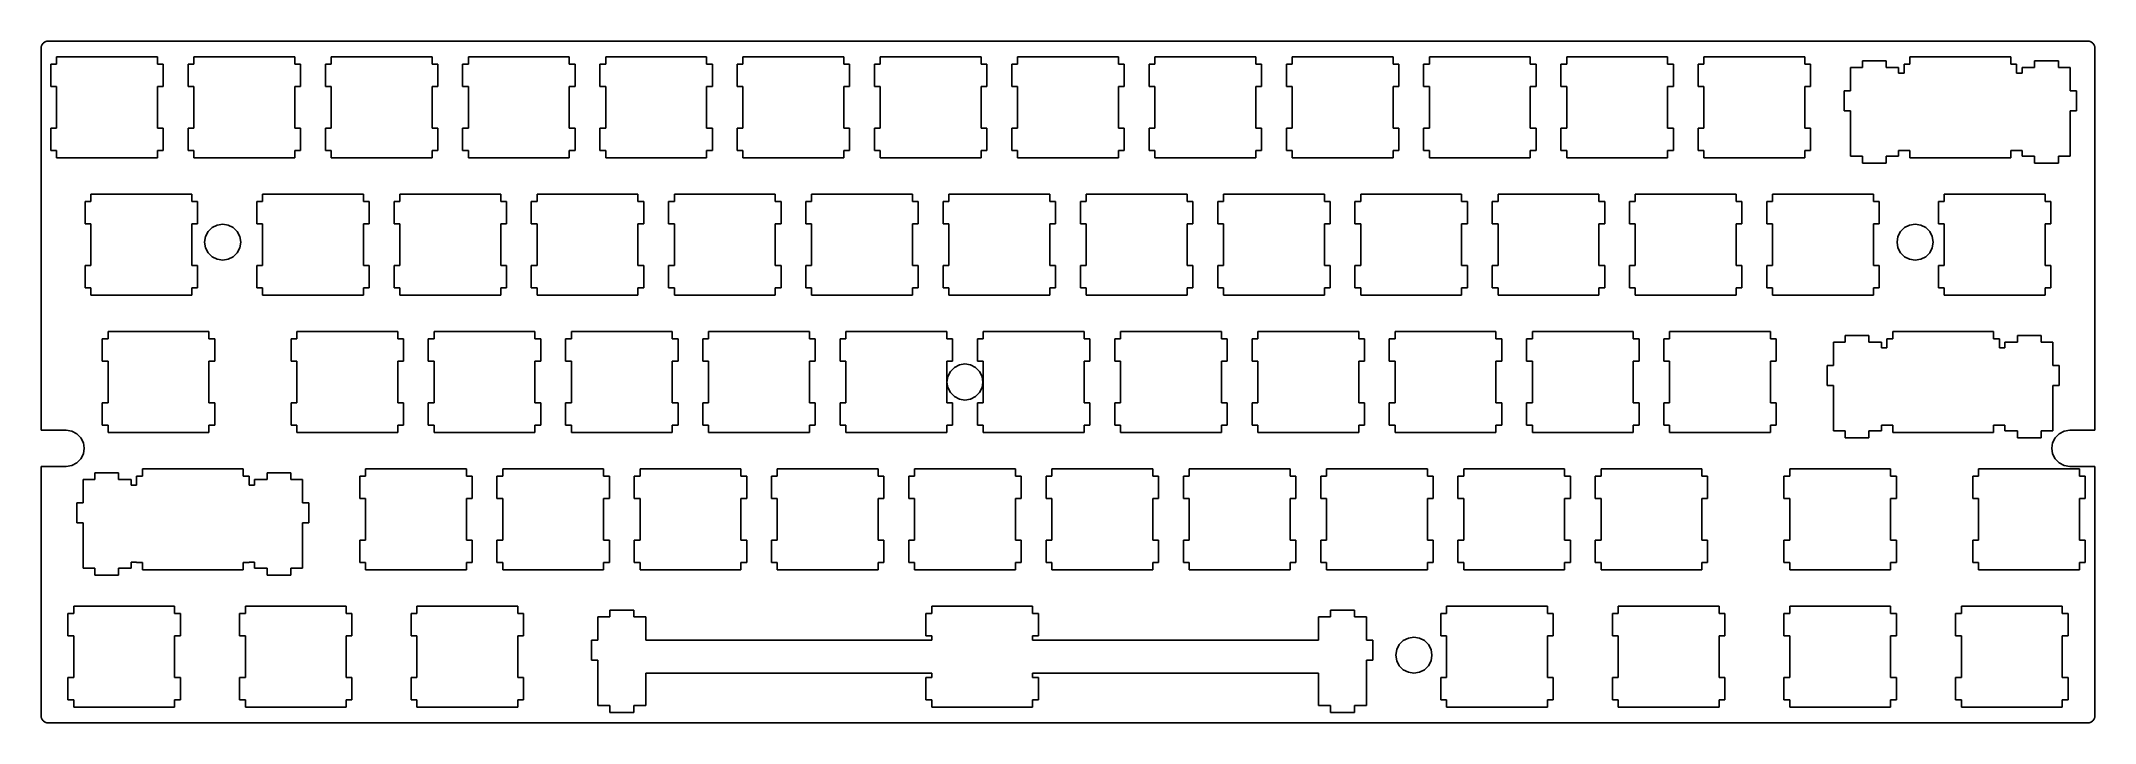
# Model space of a CAD drawing. Extents: x 0 to 285, y 0 to 95.
import ezdxf

# ---------------------------------------------------------------- set-up
doc = ezdxf.new("R2010")
doc.units = 0
doc.layers.get('0').update_dxf_attribs({"linetype": 'CONTINUOUS'})

msp = doc.modelspace()

# ---------------------------------------------------------------- linework, layer by layer
at = {"color": 0}
for p, q in [((0.169499, 94.0703), (0.143316, 93.9973)), ((0.202572, 94.1419), (0.169499, 94.0703)), ((0.241157, 94.2097), (0.202572, 94.1419)), ((0.285254, 94.2756), (0.241157, 94.2097)), ((0.333485, 94.3363), (0.285254, 94.2756)), ((0.38723, 94.3942), (0.333485, 94.3363)), ((0.445107, 94.4481), (0.38723, 94.3942)), ((0.505739, 94.4961), (0.445107, 94.4481)), ((0.571885, 94.5402), (0.505739, 94.4961)), ((0.63941, 94.579), (0.571885, 94.5402)), ((0.711069, 94.6118), (0.63941, 94.579)), ((0.784105, 94.6383), (0.711069, 94.6118)), ((0.861275, 94.6602), (0.784105, 94.6383)), ((0.937066, 94.6753), (0.861275, 94.6602)), ((1.01562, 94.6849), (0.937066, 94.6753)), ((1.09416, 94.6877), (1.01562, 94.6849)), ((284.094, 94.6877), (1.09416, 94.6877)), ((284.172, 94.6849), (284.094, 94.6877)), ((284.249, 94.6753), (284.172, 94.6849)), ((284.327, 94.6602), (284.249, 94.6753)), ((284.402, 94.6383), (284.327, 94.6602)), ((284.477, 94.6118), (284.402, 94.6383)), ((284.548, 94.579), (284.477, 94.6118)), ((284.616, 94.5402), (284.548, 94.579)), ((284.682, 94.4961), (284.616, 94.5402)), ((284.743, 94.4481), (284.682, 94.4961)), ((284.801, 94.3942), (284.743, 94.4481)), ((284.854, 94.3363), (284.801, 94.3942)), ((284.903, 94.2756), (284.854, 94.3363)), ((284.947, 94.2097), (284.903, 94.2756)), ((284.985, 94.1419), (284.947, 94.2097)), ((285.018, 94.0703), (284.985, 94.1419)), ((285.044, 93.9973), (285.018, 94.0703)), ((0.096463, 93.7659), (0.093707, 93.6872)), ((0.093707, 93.6872), (0.093707, 40.688)), ((0.106109, 93.8445), (0.096463, 93.7659)), ((0.121267, 93.92), (0.106109, 93.8445)), ((0.143316, 93.9973), (0.121267, 93.92)), ((1.44418, 88.3874), (1.44418, 91.488)), ((1.44418, 91.488), (2.24345, 91.488)), ((2.24345, 91.488), (2.24345, 92.487)), ((2.24345, 92.487), (16.2443, 92.487)), ((16.2443, 92.487), (16.2443, 91.488)), ((16.2443, 91.488), (17.0436, 91.488)), ((17.0436, 91.488), (17.0436, 88.3874)), ((20.4942, 88.3874), (20.4942, 91.488)), ((20.4942, 91.488), (21.2935, 91.488)), ((21.2935, 91.488), (21.2935, 92.487)), ((21.2935, 92.487), (35.2944, 92.487)), ((35.2944, 92.487), (35.2944, 91.488)), ((35.2944, 91.488), (36.0938, 91.488)), ((36.0938, 91.488), (36.0938, 88.3874)), ((39.5443, 88.3874), (39.5443, 91.488)), ((39.5443, 91.488), (40.3433, 91.488)), ((40.3433, 91.488), (40.3433, 92.487)), ((40.3433, 92.487), (54.3444, 92.487)), ((54.3444, 92.487), (54.3444, 91.488)), ((54.3444, 91.488), (55.1438, 91.488)), ((55.1438, 91.488), (55.1438, 88.3874)), ((58.5943, 88.3874), (58.5943, 91.488)), ((58.5943, 91.488), (59.3933, 91.488)), ((59.3933, 91.488), (59.3933, 92.487)), ((59.3933, 92.487), (73.3944, 92.487)), ((73.3944, 92.487), (73.3944, 91.488)), ((73.3944, 91.488), (74.1938, 91.488)), ((74.1938, 91.488), (74.1938, 88.3874)), ((77.6443, 88.3874), (77.6443, 91.488)), ((77.6443, 91.488), (78.4433, 91.488)), ((78.4433, 91.488), (78.4433, 92.487)), ((78.4433, 92.487), (92.4444, 92.487)), ((92.4444, 92.487), (92.4444, 91.488)), ((92.4444, 91.488), (93.2437, 91.488)), ((93.2437, 91.488), (93.2437, 88.3874)), ((96.6943, 88.3874), (96.6943, 91.488)), ((96.6943, 91.488), (97.4933, 91.488)), ((97.4933, 91.488), (97.4933, 92.487)), ((97.4933, 92.487), (111.494, 92.487)), ((111.494, 92.487), (111.494, 91.488)), ((111.494, 91.488), (112.294, 91.488)), ((112.294, 91.488), (112.294, 88.3874)), ((115.744, 88.3874), (115.744, 91.488)), ((115.744, 91.488), (116.543, 91.488)), ((116.543, 91.488), (116.543, 92.487)), ((116.543, 92.487), (130.544, 92.487)), ((130.544, 92.487), (130.544, 91.488)), ((130.544, 91.488), (131.344, 91.488)), ((131.344, 91.488), (131.344, 88.3874)), ((134.794, 88.3874), (134.794, 91.488)), ((134.794, 91.488), (135.593, 91.488)), ((135.593, 91.488), (135.593, 92.487)), ((135.593, 92.487), (149.594, 92.487)), ((149.594, 92.487), (149.594, 91.488)), ((149.594, 91.488), (150.394, 91.488)), ((150.394, 91.488), (150.394, 88.3874)), ((153.844, 88.3874), (153.844, 91.488)), ((153.844, 91.488), (154.643, 91.488)), ((154.643, 91.488), (154.643, 92.487)), ((154.643, 92.487), (168.644, 92.487)), ((168.644, 92.487), (168.644, 91.488)), ((168.644, 91.488), (169.444, 91.488)), ((169.444, 91.488), (169.444, 88.3874)), ((172.894, 88.3874), (172.894, 91.488)), ((172.894, 91.488), (173.693, 91.488)), ((173.693, 91.488), (173.693, 92.487)), ((173.693, 92.487), (187.694, 92.487)), ((187.694, 92.487), (187.694, 91.488)), ((187.694, 91.488), (188.494, 91.488)), ((188.494, 91.488), (188.494, 88.3874)), ((191.944, 88.3874), (191.944, 91.488)), ((191.944, 91.488), (192.743, 91.488)), ((192.743, 91.488), (192.743, 92.487)), ((192.743, 92.487), (206.744, 92.487)), ((206.744, 92.487), (206.744, 91.488)), ((206.744, 91.488), (207.544, 91.488)), ((207.544, 91.488), (207.544, 88.3874)), ((210.994, 88.3874), (210.994, 91.488)), ((210.994, 91.488), (211.793, 91.488)), ((211.793, 91.488), (211.793, 92.487)), ((211.793, 92.487), (225.794, 92.487)), ((225.794, 92.487), (225.794, 91.488)), ((225.794, 91.488), (226.594, 91.488)), ((226.594, 91.488), (226.594, 88.3874)), ((230.044, 88.3874), (230.044, 91.488)), ((230.044, 91.488), (230.843, 91.488)), ((230.843, 91.488), (230.843, 92.487)), ((230.843, 92.487), (244.844, 92.487)), ((244.844, 92.487), (244.844, 91.488)), ((244.844, 91.488), (245.644, 91.488)), ((245.644, 91.488), (245.644, 88.3874)), ((252.819, 91.0181), (252.819, 91.9371)), ((252.819, 91.9371), (256.119, 91.9371)), ((256.119, 91.9371), (256.119, 91.0181)), ((258.619, 90.2173), (258.619, 91.488)), ((258.619, 91.488), (259.418, 91.488)), ((259.418, 91.488), (259.418, 92.487)), ((259.418, 92.487), (273.419, 92.487)), ((273.419, 92.487), (273.419, 91.488)), ((273.419, 91.488), (274.219, 91.488)), ((274.219, 91.488), (274.219, 90.2173)), ((276.718, 91.0181), (276.718, 91.9371)), ((276.718, 91.9371), (280.019, 91.9371)), ((280.019, 91.9371), (280.019, 91.0181)), ((285.065, 93.92), (285.044, 93.9973)), ((285.081, 93.8445), (285.065, 93.92)), ((285.091, 93.7659), (285.081, 93.8445)), ((285.094, 93.6872), (285.091, 93.7659)), ((285.094, 40.688), (285.094, 93.6872)), ((2.24345, 88.3874), (1.44418, 88.3874)), ((2.24345, 82.587), (2.24345, 88.3874)), ((17.0436, 88.3874), (16.2443, 88.3874)), ((16.2443, 88.3874), (16.2443, 82.587)), ((21.2935, 88.3874), (20.4942, 88.3874)), ((21.2935, 82.587), (21.2935, 88.3874)), ((36.0938, 88.3874), (35.2944, 88.3874)), ((35.2944, 88.3874), (35.2944, 82.587)), ((40.3433, 88.3874), (39.5443, 88.3874)), ((40.3433, 82.587), (40.3433, 88.3874)), ((55.1438, 88.3874), (54.3444, 88.3874)), ((54.3444, 88.3874), (54.3444, 82.587)), ((59.3933, 88.3874), (58.5943, 88.3874)), ((59.3933, 82.587), (59.3933, 88.3874)), ((74.1938, 88.3874), (73.3944, 88.3874)), ((73.3944, 88.3874), (73.3944, 82.587)), ((78.4433, 88.3874), (77.6443, 88.3874)), ((78.4433, 82.587), (78.4433, 88.3874)), ((93.2437, 88.3874), (92.4444, 88.3874)), ((92.4444, 88.3874), (92.4444, 82.587)), ((97.4933, 88.3874), (96.6943, 88.3874)), ((97.4933, 82.587), (97.4933, 88.3874)), ((112.294, 88.3874), (111.494, 88.3874)), ((111.494, 88.3874), (111.494, 82.587)), ((116.543, 88.3874), (115.744, 88.3874)), ((116.543, 82.587), (116.543, 88.3874)), ((131.344, 88.3874), (130.544, 88.3874)), ((130.544, 88.3874), (130.544, 82.587)), ((135.593, 88.3874), (134.794, 88.3874)), ((135.593, 82.587), (135.593, 88.3874)), ((150.394, 88.3874), (149.594, 88.3874)), ((149.594, 88.3874), (149.594, 82.587)), ((154.643, 88.3874), (153.844, 88.3874)), ((154.643, 82.587), (154.643, 88.3874)), ((169.444, 88.3874), (168.644, 88.3874)), ((168.644, 88.3874), (168.644, 82.587)), ((173.693, 88.3874), (172.894, 88.3874)), ((173.693, 82.587), (173.693, 88.3874)), ((188.494, 88.3874), (187.694, 88.3874)), ((187.694, 88.3874), (187.694, 82.587)), ((192.743, 88.3874), (191.944, 88.3874)), ((192.743, 82.587), (192.743, 88.3874)), ((207.544, 88.3874), (206.744, 88.3874)), ((206.744, 88.3874), (206.744, 82.587)), ((211.793, 88.3874), (210.994, 88.3874)), ((211.793, 82.587), (211.793, 88.3874)), ((226.594, 88.3874), (225.794, 88.3874)), ((225.794, 88.3874), (225.794, 82.587)), ((230.843, 88.3874), (230.044, 88.3874)), ((230.843, 82.587), (230.843, 88.3874)), ((245.644, 88.3874), (244.844, 88.3874)), ((244.844, 88.3874), (244.844, 82.587)), ((251.194, 87.788), (251.194, 91.0181)), ((251.194, 91.0181), (252.819, 91.0181)), ((256.119, 91.0181), (257.844, 91.0181)), ((257.844, 91.0181), (257.844, 90.2173)), ((257.844, 90.2173), (258.619, 90.2173)), ((274.219, 90.2173), (274.995, 90.2173)), ((274.995, 90.2173), (274.995, 91.0181)), ((274.995, 91.0181), (276.718, 91.0181)), ((280.019, 91.0181), (281.643, 91.0181)), ((281.643, 91.0181), (281.643, 87.788)), ((250.319, 84.9877), (250.319, 87.788)), ((250.319, 87.788), (251.194, 87.788)), ((281.643, 87.788), (282.519, 87.788)), ((282.519, 87.788), (282.519, 84.9877)), ((251.194, 84.9877), (250.319, 84.9877)), ((251.194, 78.7178), (251.194, 84.9877)), ((281.643, 84.9877), (281.643, 78.7178)), ((282.519, 84.9877), (281.643, 84.9877)), ((1.44418, 79.4879), (1.44418, 82.587)), ((1.44418, 82.587), (2.24345, 82.587)), ((16.2443, 82.587), (17.0436, 82.587)), ((17.0436, 82.587), (17.0436, 79.4879)), ((20.4942, 79.4879), (20.4942, 82.587)), ((20.4942, 82.587), (21.2935, 82.587)), ((35.2944, 82.587), (36.0938, 82.587)), ((36.0938, 82.587), (36.0938, 79.4879)), ((39.5443, 79.4879), (39.5443, 82.587)), ((39.5443, 82.587), (40.3433, 82.587)), ((54.3444, 82.587), (55.1438, 82.587)), ((55.1438, 82.587), (55.1438, 79.4879)), ((58.5943, 79.4879), (58.5943, 82.587)), ((58.5943, 82.587), (59.3933, 82.587)), ((73.3944, 82.587), (74.1938, 82.587)), ((74.1938, 82.587), (74.1938, 79.4879)), ((77.6443, 79.4879), (77.6443, 82.587)), ((77.6443, 82.587), (78.4433, 82.587)), ((92.4444, 82.587), (93.2437, 82.587)), ((93.2437, 82.587), (93.2437, 79.4879)), ((96.6943, 79.4879), (96.6943, 82.587)), ((96.6943, 82.587), (97.4933, 82.587)), ((111.494, 82.587), (112.294, 82.587)), ((112.294, 82.587), (112.294, 79.4879)), ((115.744, 79.4879), (115.744, 82.587)), ((115.744, 82.587), (116.543, 82.587)), ((130.544, 82.587), (131.344, 82.587)), ((131.344, 82.587), (131.344, 79.4879)), ((134.794, 79.4879), (134.794, 82.587)), ((134.794, 82.587), (135.593, 82.587)), ((149.594, 82.587), (150.394, 82.587)), ((150.394, 82.587), (150.394, 79.4879)), ((153.844, 79.4879), (153.844, 82.587)), ((153.844, 82.587), (154.643, 82.587)), ((168.644, 82.587), (169.444, 82.587)), ((169.444, 82.587), (169.444, 79.4879)), ((172.894, 79.4879), (172.894, 82.587)), ((172.894, 82.587), (173.693, 82.587)), ((187.694, 82.587), (188.494, 82.587)), ((188.494, 82.587), (188.494, 79.4879)), ((191.944, 79.4879), (191.944, 82.587)), ((191.944, 82.587), (192.743, 82.587)), ((206.744, 82.587), (207.544, 82.587)), ((207.544, 82.587), (207.544, 79.4879)), ((210.994, 79.4879), (210.994, 82.587)), ((210.994, 82.587), (211.793, 82.587)), ((225.794, 82.587), (226.594, 82.587)), ((226.594, 82.587), (226.594, 79.4879)), ((230.044, 79.4879), (230.044, 82.587)), ((230.044, 82.587), (230.843, 82.587)), ((244.844, 82.587), (245.644, 82.587)), ((245.644, 82.587), (245.644, 79.4879)), ((2.24345, 79.4879), (1.44418, 79.4879)), ((2.24345, 78.4874), (2.24345, 79.4879)), ((16.2443, 78.4874), (2.24345, 78.4874)), ((16.2443, 79.4879), (16.2443, 78.4874)), ((17.0436, 79.4879), (16.2443, 79.4879)), ((21.2935, 79.4879), (20.4942, 79.4879)), ((21.2935, 78.4874), (21.2935, 79.4879)), ((35.2944, 78.4874), (21.2935, 78.4874)), ((35.2944, 79.4879), (35.2944, 78.4874)), ((36.0938, 79.4879), (35.2944, 79.4879)), ((40.3433, 79.4879), (39.5443, 79.4879)), ((40.3433, 78.4874), (40.3433, 79.4879)), ((54.3444, 78.4874), (40.3433, 78.4874)), ((54.3444, 79.4879), (54.3444, 78.4874)), ((55.1438, 79.4879), (54.3444, 79.4879)), ((59.3933, 79.4879), (58.5943, 79.4879)), ((59.3933, 78.4874), (59.3933, 79.4879)), ((73.3944, 78.4874), (59.3933, 78.4874)), ((73.3944, 79.4879), (73.3944, 78.4874)), ((74.1938, 79.4879), (73.3944, 79.4879)), ((78.4433, 79.4879), (77.6443, 79.4879)), ((78.4433, 78.4874), (78.4433, 79.4879)), ((92.4444, 78.4874), (78.4433, 78.4874)), ((92.4444, 79.4879), (92.4444, 78.4874)), ((93.2437, 79.4879), (92.4444, 79.4879)), ((97.4933, 79.4879), (96.6943, 79.4879)), ((97.4933, 78.4874), (97.4933, 79.4879)), ((111.494, 78.4874), (97.4933, 78.4874)), ((111.494, 79.4879), (111.494, 78.4874)), ((112.294, 79.4879), (111.494, 79.4879)), ((116.543, 79.4879), (115.744, 79.4879)), ((116.543, 78.4874), (116.543, 79.4879)), ((130.544, 78.4874), (116.543, 78.4874)), ((130.544, 79.4879), (130.544, 78.4874)), ((131.344, 79.4879), (130.544, 79.4879)), ((135.593, 79.4879), (134.794, 79.4879)), ((135.593, 78.4874), (135.593, 79.4879)), ((149.594, 78.4874), (135.593, 78.4874)), ((149.594, 79.4879), (149.594, 78.4874)), ((150.394, 79.4879), (149.594, 79.4879)), ((154.643, 79.4879), (153.844, 79.4879)), ((154.643, 78.4874), (154.643, 79.4879)), ((168.644, 78.4874), (154.643, 78.4874)), ((168.644, 79.4879), (168.644, 78.4874)), ((169.444, 79.4879), (168.644, 79.4879)), ((173.693, 79.4879), (172.894, 79.4879)), ((173.693, 78.4874), (173.693, 79.4879)), ((187.694, 78.4874), (173.693, 78.4874)), ((187.694, 79.4879), (187.694, 78.4874)), ((188.494, 79.4879), (187.694, 79.4879)), ((192.743, 79.4879), (191.944, 79.4879)), ((192.743, 78.4874), (192.743, 79.4879)), ((206.744, 78.4874), (192.743, 78.4874)), ((206.744, 79.4879), (206.744, 78.4874)), ((207.544, 79.4879), (206.744, 79.4879)), ((211.793, 79.4879), (210.994, 79.4879)), ((211.793, 78.4874), (211.793, 79.4879)), ((225.794, 78.4874), (211.793, 78.4874)), ((225.794, 79.4879), (225.794, 78.4874)), ((226.594, 79.4879), (225.794, 79.4879)), ((230.843, 79.4879), (230.044, 79.4879)), ((230.843, 78.4874), (230.843, 79.4879)), ((244.844, 78.4874), (230.843, 78.4874)), ((244.844, 79.4879), (244.844, 78.4874)), ((245.644, 79.4879), (244.844, 79.4879)), ((252.819, 78.7178), (251.194, 78.7178)), ((252.819, 77.7378), (252.819, 78.7178)), ((256.119, 77.7378), (252.819, 77.7378)), ((257.844, 78.7178), (256.119, 78.7178)), ((256.119, 78.7178), (256.119, 77.7378)), ((258.619, 79.5182), (257.844, 79.5182)), ((257.844, 79.5182), (257.844, 78.7178)), ((258.619, 79.4879), (258.619, 79.5182)), ((259.418, 79.4879), (258.619, 79.4879)), ((259.418, 78.4874), (259.418, 79.4879)), ((273.419, 78.4874), (259.418, 78.4874)), ((274.219, 79.4879), (273.419, 79.4879)), ((273.419, 79.4879), (273.419, 78.4874)), ((274.995, 79.5182), (274.219, 79.5182)), ((274.219, 79.5182), (274.219, 79.4879)), ((274.995, 78.7178), (274.995, 79.5182)), ((276.718, 78.7178), (274.995, 78.7178)), ((276.718, 77.7378), (276.718, 78.7178)), ((280.019, 77.7378), (276.718, 77.7378)), ((281.643, 78.7178), (280.019, 78.7178)), ((280.019, 78.7178), (280.019, 77.7378)), ((6.2067, 69.3374), (6.2067, 72.438)), ((6.2067, 72.438), (7.00733, 72.438)), ((7.00733, 72.438), (7.00733, 73.437)), ((7.00733, 73.437), (21.0068, 73.437)), ((21.0068, 73.437), (21.0068, 72.438)), ((21.0068, 72.438), (21.8061, 72.438)), ((21.8061, 72.438), (21.8061, 69.3374)), ((30.0192, 69.3374), (30.0192, 72.438)), ((30.0192, 72.438), (30.8185, 72.438)), ((30.8185, 72.438), (30.8185, 73.437)), ((30.8185, 73.437), (44.8194, 73.437)), ((44.8194, 73.437), (44.8194, 72.438)), ((44.8194, 72.438), (45.6188, 72.438)), ((45.6188, 72.438), (45.6188, 69.3374)), ((49.0693, 69.3374), (49.0693, 72.438)), ((49.0693, 72.438), (49.8683, 72.438)), ((49.8683, 72.438), (49.8683, 73.437)), ((49.8683, 73.437), (63.8694, 73.437)), ((63.8694, 73.437), (63.8694, 72.438)), ((63.8694, 72.438), (64.6688, 72.438)), ((64.6688, 72.438), (64.6688, 69.3374)), ((68.1193, 69.3374), (68.1193, 72.438)), ((68.1193, 72.438), (68.9183, 72.438)), ((68.9183, 72.438), (68.9183, 73.437)), ((68.9183, 73.437), (82.9194, 73.437)), ((82.9194, 73.437), (82.9194, 72.438)), ((82.9194, 72.438), (83.7188, 72.438)), ((83.7188, 72.438), (83.7188, 69.3374)), ((87.1693, 69.3374), (87.1693, 72.438)), ((87.1693, 72.438), (87.9683, 72.438)), ((87.9683, 72.438), (87.9683, 73.437)), ((87.9683, 73.437), (101.969, 73.437)), ((101.969, 73.437), (101.969, 72.438)), ((101.969, 72.438), (102.769, 72.438)), ((102.769, 72.438), (102.769, 69.3374)), ((106.219, 69.3374), (106.219, 72.438)), ((106.219, 72.438), (107.018, 72.438)), ((107.018, 72.438), (107.018, 73.437)), ((107.018, 73.437), (121.019, 73.437)), ((121.019, 73.437), (121.019, 72.438)), ((121.019, 72.438), (121.819, 72.438)), ((121.819, 72.438), (121.819, 69.3374)), ((125.269, 69.3374), (125.269, 72.438)), ((125.269, 72.438), (126.068, 72.438)), ((126.068, 72.438), (126.068, 73.437)), ((126.068, 73.437), (140.069, 73.437)), ((140.069, 73.437), (140.069, 72.438)), ((140.069, 72.438), (140.869, 72.438)), ((140.869, 72.438), (140.869, 69.3374)), ((144.319, 69.3374), (144.319, 72.438)), ((144.319, 72.438), (145.118, 72.438)), ((145.118, 72.438), (145.118, 73.437)), ((145.118, 73.437), (159.119, 73.437)), ((159.119, 73.437), (159.119, 72.438)), ((159.119, 72.438), (159.919, 72.438)), ((159.919, 72.438), (159.919, 69.3374)), ((163.369, 69.3374), (163.369, 72.438)), ((163.369, 72.438), (164.168, 72.438)), ((164.168, 72.438), (164.168, 73.437)), ((164.168, 73.437), (178.169, 73.437)), ((178.169, 73.437), (178.169, 72.438)), ((178.169, 72.438), (178.969, 72.438)), ((178.969, 72.438), (178.969, 69.3374)), ((182.419, 69.3374), (182.419, 72.438)), ((182.419, 72.438), (183.218, 72.438)), ((183.218, 72.438), (183.218, 73.437)), ((183.218, 73.437), (197.219, 73.437)), ((197.219, 73.437), (197.219, 72.438)), ((197.219, 72.438), (198.019, 72.438)), ((198.019, 72.438), (198.019, 69.3374)), ((201.469, 69.3374), (201.469, 72.438)), ((201.469, 72.438), (202.268, 72.438)), ((202.268, 72.438), (202.268, 73.437)), ((202.268, 73.437), (216.269, 73.437)), ((216.269, 73.437), (216.269, 72.438)), ((216.269, 72.438), (217.069, 72.438)), ((217.069, 72.438), (217.069, 69.3374)), ((220.519, 69.3374), (220.519, 72.438)), ((220.519, 72.438), (221.318, 72.438)), ((221.318, 72.438), (221.318, 73.437)), ((221.318, 73.437), (235.319, 73.437)), ((235.319, 73.437), (235.319, 72.438)), ((235.319, 72.438), (236.119, 72.438)), ((236.119, 72.438), (236.119, 69.3374)), ((239.569, 69.3374), (239.569, 72.438)), ((239.569, 72.438), (240.368, 72.438)), ((240.368, 72.438), (240.368, 73.437)), ((240.368, 73.437), (254.369, 73.437)), ((254.369, 73.437), (254.369, 72.438)), ((254.369, 72.438), (255.169, 72.438)), ((255.169, 72.438), (255.169, 69.3374)), ((263.382, 69.3374), (263.382, 72.438)), ((263.382, 72.438), (264.182, 72.438)), ((264.182, 72.438), (264.182, 73.437)), ((264.182, 73.437), (278.182, 73.437)), ((278.182, 73.437), (278.182, 72.438)), ((278.182, 72.438), (278.981, 72.438)), ((278.981, 72.438), (278.981, 69.3374)), ((7.00733, 69.3374), (6.2067, 69.3374)), ((7.00733, 63.537), (7.00733, 69.3374)), ((21.8061, 69.3374), (21.0068, 69.3374)), ((21.0068, 69.3374), (21.0068, 63.537)), ((23.8249, 68.8111), (23.2709, 68.2569)), ((24.5208, 69.1653), (23.8249, 68.8111)), ((25.2939, 69.2877), (24.5208, 69.1653)), ((26.067, 69.1653), (25.2939, 69.2877)), ((26.7629, 68.8111), (26.067, 69.1653)), ((27.3169, 68.2569), (26.7629, 68.8111)), ((30.8185, 69.3374), (30.0192, 69.3374)), ((30.8185, 63.537), (30.8185, 69.3374)), ((45.6188, 69.3374), (44.8194, 69.3374)), ((44.8194, 69.3374), (44.8194, 63.537)), ((49.8683, 69.3374), (49.0693, 69.3374)), ((49.8683, 63.537), (49.8683, 69.3374)), ((64.6688, 69.3374), (63.8694, 69.3374)), ((63.8694, 69.3374), (63.8694, 63.537)), ((68.9183, 69.3374), (68.1193, 69.3374)), ((68.9183, 63.537), (68.9183, 69.3374)), ((83.7188, 69.3374), (82.9194, 69.3374)), ((82.9194, 69.3374), (82.9194, 63.537)), ((87.9683, 69.3374), (87.1693, 69.3374)), ((87.9683, 63.537), (87.9683, 69.3374)), ((102.769, 69.3374), (101.969, 69.3374)), ((101.969, 69.3374), (101.969, 63.537)), ((107.018, 69.3374), (106.219, 69.3374)), ((107.018, 63.537), (107.018, 69.3374)), ((121.819, 69.3374), (121.019, 69.3374)), ((121.019, 69.3374), (121.019, 63.537)), ((126.068, 69.3374), (125.269, 69.3374)), ((126.068, 63.537), (126.068, 69.3374)), ((140.869, 69.3374), (140.069, 69.3374)), ((140.069, 69.3374), (140.069, 63.537)), ((145.118, 69.3374), (144.319, 69.3374)), ((145.118, 63.537), (145.118, 69.3374)), ((159.919, 69.3374), (159.119, 69.3374)), ((159.119, 69.3374), (159.119, 63.537)), ((164.168, 69.3374), (163.369, 69.3374)), ((164.168, 63.537), (164.168, 69.3374)), ((178.969, 69.3374), (178.169, 69.3374)), ((178.169, 69.3374), (178.169, 63.537)), ((183.218, 69.3374), (182.419, 69.3374)), ((183.218, 63.537), (183.218, 69.3374)), ((198.019, 69.3374), (197.219, 69.3374)), ((197.219, 69.3374), (197.219, 63.537)), ((202.268, 69.3374), (201.469, 69.3374)), ((202.268, 63.537), (202.268, 69.3374)), ((217.069, 69.3374), (216.269, 69.3374)), ((216.269, 69.3374), (216.269, 63.537)), ((221.318, 69.3374), (220.519, 69.3374)), ((221.318, 63.537), (221.318, 69.3374)), ((236.119, 69.3374), (235.319, 69.3374)), ((235.319, 69.3374), (235.319, 63.537)), ((240.368, 69.3374), (239.569, 69.3374)), ((240.368, 63.537), (240.368, 69.3374)), ((255.169, 69.3374), (254.369, 69.3374)), ((254.369, 69.3374), (254.369, 63.537)), ((258.674, 68.8111), (258.12, 68.2569)), ((259.37, 69.1653), (258.674, 68.8111)), ((260.143, 69.2877), (259.37, 69.1653)), ((260.916, 69.1653), (260.143, 69.2877)), ((261.612, 68.8111), (260.916, 69.1653)), ((262.166, 68.2569), (261.612, 68.8111)), ((264.182, 69.3374), (263.382, 69.3374)), ((264.182, 63.537), (264.182, 69.3374)), ((278.981, 69.3374), (278.182, 69.3374)), ((278.182, 69.3374), (278.182, 63.537)), ((22.9154, 67.5612), (22.7941, 66.7879)), ((22.7941, 66.7879), (22.9154, 66.015)), ((23.2709, 68.2569), (22.9154, 67.5612)), ((22.9154, 66.015), (23.2709, 65.3189)), ((27.6724, 67.5612), (27.3169, 68.2569)), ((27.3169, 65.3189), (27.6724, 66.015)), ((27.7937, 66.7879), (27.6724, 67.5612)), ((27.6724, 66.015), (27.7937, 66.7879)), ((257.766, 67.5612), (257.643, 66.7879)), ((257.643, 66.7879), (257.766, 66.015)), ((258.12, 68.2569), (257.766, 67.5612)), ((257.766, 66.015), (258.12, 65.3189)), ((262.522, 67.5612), (262.166, 68.2569)), ((262.166, 65.3189), (262.522, 66.015)), ((262.643, 66.7879), (262.522, 67.5612)), ((262.522, 66.015), (262.643, 66.7879)), ((6.2067, 60.4379), (6.2067, 63.537)), ((6.2067, 63.537), (7.00733, 63.537)), ((21.0068, 63.537), (21.8061, 63.537)), ((21.8061, 63.537), (21.8061, 60.4379)), ((23.2709, 65.3189), (23.8249, 64.7651)), ((23.8249, 64.7651), (24.5208, 64.4095)), ((24.5208, 64.4095), (25.2939, 64.2881)), ((25.2939, 64.2881), (26.067, 64.4095)), ((26.067, 64.4095), (26.7629, 64.7651)), ((26.7629, 64.7651), (27.3169, 65.3189)), ((30.0192, 60.4379), (30.0192, 63.537)), ((30.0192, 63.537), (30.8185, 63.537)), ((44.8194, 63.537), (45.6188, 63.537)), ((45.6188, 63.537), (45.6188, 60.4379)), ((49.0693, 60.4379), (49.0693, 63.537)), ((49.0693, 63.537), (49.8683, 63.537)), ((63.8694, 63.537), (64.6688, 63.537)), ((64.6688, 63.537), (64.6688, 60.4379)), ((68.1193, 60.4379), (68.1193, 63.537)), ((68.1193, 63.537), (68.9183, 63.537)), ((82.9194, 63.537), (83.7188, 63.537)), ((83.7188, 63.537), (83.7188, 60.4379)), ((87.1693, 60.4379), (87.1693, 63.537)), ((87.1693, 63.537), (87.9683, 63.537)), ((101.969, 63.537), (102.769, 63.537)), ((102.769, 63.537), (102.769, 60.4379)), ((106.219, 60.4379), (106.219, 63.537)), ((106.219, 63.537), (107.018, 63.537)), ((121.019, 63.537), (121.819, 63.537)), ((121.819, 63.537), (121.819, 60.4379)), ((125.269, 60.4379), (125.269, 63.537)), ((125.269, 63.537), (126.068, 63.537)), ((140.069, 63.537), (140.869, 63.537)), ((140.869, 63.537), (140.869, 60.4379)), ((144.319, 60.4379), (144.319, 63.537)), ((144.319, 63.537), (145.118, 63.537)), ((159.119, 63.537), (159.919, 63.537)), ((159.919, 63.537), (159.919, 60.4379)), ((163.369, 60.4379), (163.369, 63.537)), ((163.369, 63.537), (164.168, 63.537)), ((178.169, 63.537), (178.969, 63.537)), ((178.969, 63.537), (178.969, 60.4379)), ((182.419, 60.4379), (182.419, 63.537)), ((182.419, 63.537), (183.218, 63.537)), ((197.219, 63.537), (198.019, 63.537)), ((198.019, 63.537), (198.019, 60.4379)), ((201.469, 60.4379), (201.469, 63.537)), ((201.469, 63.537), (202.268, 63.537)), ((216.269, 63.537), (217.069, 63.537)), ((217.069, 63.537), (217.069, 60.4379)), ((220.519, 60.4379), (220.519, 63.537)), ((220.519, 63.537), (221.318, 63.537)), ((235.319, 63.537), (236.119, 63.537)), ((236.119, 63.537), (236.119, 60.4379)), ((239.569, 60.4379), (239.569, 63.537)), ((239.569, 63.537), (240.368, 63.537)), ((254.369, 63.537), (255.169, 63.537)), ((255.169, 63.537), (255.169, 60.4379)), ((258.12, 65.3189), (258.674, 64.7651)), ((258.674, 64.7651), (259.37, 64.4095)), ((259.37, 64.4095), (260.143, 64.2881)), ((260.143, 64.2881), (260.916, 64.4095)), ((260.916, 64.4095), (261.612, 64.7651)), ((261.612, 64.7651), (262.166, 65.3189)), ((263.382, 60.4379), (263.382, 63.537)), ((263.382, 63.537), (264.182, 63.537)), ((278.182, 63.537), (278.981, 63.537)), ((278.981, 63.537), (278.981, 60.4379)), ((7.00733, 60.4379), (6.2067, 60.4379)), ((7.00733, 59.4374), (7.00733, 60.4379)), ((21.0068, 60.4379), (21.0068, 59.4374)), ((21.8061, 60.4379), (21.0068, 60.4379)), ((30.8185, 60.4379), (30.0192, 60.4379)), ((30.8185, 59.4374), (30.8185, 60.4379)), ((44.8194, 60.4379), (44.8194, 59.4374)), ((45.6188, 60.4379), (44.8194, 60.4379)), ((49.8683, 60.4379), (49.0693, 60.4379)), ((49.8683, 59.4374), (49.8683, 60.4379)), ((63.8694, 60.4379), (63.8694, 59.4374)), ((64.6688, 60.4379), (63.8694, 60.4379)), ((68.9183, 60.4379), (68.1193, 60.4379)), ((68.9183, 59.4374), (68.9183, 60.4379)), ((82.9194, 60.4379), (82.9194, 59.4374)), ((83.7188, 60.4379), (82.9194, 60.4379)), ((87.9683, 60.4379), (87.1693, 60.4379)), ((87.9683, 59.4374), (87.9683, 60.4379)), ((101.969, 60.4379), (101.969, 59.4374)), ((102.769, 60.4379), (101.969, 60.4379)), ((107.018, 60.4379), (106.219, 60.4379)), ((107.018, 59.4374), (107.018, 60.4379)), ((121.019, 60.4379), (121.019, 59.4374)), ((121.819, 60.4379), (121.019, 60.4379)), ((126.068, 60.4379), (125.269, 60.4379)), ((126.068, 59.4374), (126.068, 60.4379)), ((140.069, 60.4379), (140.069, 59.4374)), ((140.869, 60.4379), (140.069, 60.4379)), ((145.118, 60.4379), (144.319, 60.4379)), ((145.118, 59.4374), (145.118, 60.4379)), ((159.119, 60.4379), (159.119, 59.4374)), ((159.919, 60.4379), (159.119, 60.4379)), ((164.168, 60.4379), (163.369, 60.4379)), ((164.168, 59.4374), (164.168, 60.4379)), ((178.169, 60.4379), (178.169, 59.4374)), ((178.969, 60.4379), (178.169, 60.4379)), ((183.218, 60.4379), (182.419, 60.4379)), ((183.218, 59.4374), (183.218, 60.4379)), ((197.219, 60.4379), (197.219, 59.4374)), ((198.019, 60.4379), (197.219, 60.4379)), ((202.268, 60.4379), (201.469, 60.4379)), ((202.268, 59.4374), (202.268, 60.4379)), ((216.269, 60.4379), (216.269, 59.4374)), ((217.069, 60.4379), (216.269, 60.4379)), ((221.318, 60.4379), (220.519, 60.4379)), ((221.318, 59.4374), (221.318, 60.4379)), ((235.319, 60.4379), (235.319, 59.4374)), ((236.119, 60.4379), (235.319, 60.4379)), ((240.368, 60.4379), (239.569, 60.4379)), ((240.368, 59.4374), (240.368, 60.4379)), ((254.369, 60.4379), (254.369, 59.4374)), ((255.169, 60.4379), (254.369, 60.4379)), ((264.182, 60.4379), (263.382, 60.4379)), ((264.182, 59.4374), (264.182, 60.4379)), ((278.182, 60.4379), (278.182, 59.4374)), ((278.981, 60.4379), (278.182, 60.4379)), ((21.0068, 59.4374), (7.00733, 59.4374)), ((44.8194, 59.4374), (30.8185, 59.4374)), ((63.8694, 59.4374), (49.8683, 59.4374)), ((82.9194, 59.4374), (68.9183, 59.4374)), ((101.969, 59.4374), (87.9683, 59.4374)), ((121.019, 59.4374), (107.018, 59.4374)), ((140.069, 59.4374), (126.068, 59.4374)), ((159.119, 59.4374), (145.118, 59.4374)), ((178.169, 59.4374), (164.168, 59.4374)), ((197.219, 59.4374), (183.218, 59.4374)), ((216.269, 59.4374), (202.268, 59.4374)), ((235.319, 59.4374), (221.318, 59.4374)), ((254.369, 59.4374), (240.368, 59.4374)), ((278.182, 59.4374), (264.182, 59.4374)), ((9.3872, 53.388), (9.3872, 54.387)), ((9.3872, 54.387), (23.3881, 54.387)), ((23.3881, 54.387), (23.3881, 53.388)), ((35.5808, 53.388), (35.5808, 54.387)), ((35.5808, 54.387), (49.5804, 54.387)), ((49.5804, 54.387), (49.5804, 53.388)), ((54.6308, 53.388), (54.6308, 54.387)), ((54.6308, 54.387), (68.6304, 54.387)), ((68.6304, 54.387), (68.6304, 53.388)), ((73.6808, 53.388), (73.6808, 54.387)), ((73.6808, 54.387), (87.6804, 54.387)), ((87.6804, 54.387), (87.6804, 53.388)), ((92.7308, 53.388), (92.7308, 54.387)), ((92.7308, 54.387), (106.73, 54.387)), ((106.73, 54.387), (106.73, 53.388)), ((111.781, 53.388), (111.781, 54.387)), ((111.781, 54.387), (125.782, 54.387)), ((125.782, 54.387), (125.782, 53.388)), ((130.831, 53.388), (130.831, 54.387)), ((130.831, 54.387), (144.83, 54.387)), ((144.83, 54.387), (144.83, 53.388)), ((149.881, 53.388), (149.881, 54.387)), ((149.881, 54.387), (163.88, 54.387)), ((163.88, 54.387), (163.88, 53.388)), ((168.932, 53.388), (168.932, 54.387)), ((168.932, 54.387), (182.932, 54.387)), ((182.932, 54.387), (182.932, 53.388)), ((187.982, 53.388), (187.982, 54.387)), ((187.982, 54.387), (201.982, 54.387)), ((201.982, 54.387), (201.982, 53.388)), ((207.032, 53.388), (207.032, 54.387)), ((207.032, 54.387), (221.032, 54.387)), ((221.032, 54.387), (221.032, 53.388)), ((226.082, 53.388), (226.082, 54.387)), ((226.082, 54.387), (240.082, 54.387)), ((240.082, 54.387), (240.082, 53.388)), ((257.037, 53.388), (257.037, 54.387)), ((257.037, 54.387), (271.038, 54.387)), ((271.038, 54.387), (271.038, 53.388)), ((8.58795, 50.2874), (8.58795, 53.388)), ((8.58795, 53.388), (9.3872, 53.388)), ((23.3881, 53.388), (24.1873, 53.388)), ((24.1873, 53.388), (24.1873, 50.2874)), ((34.7817, 50.2874), (34.7817, 53.388)), ((34.7817, 53.388), (35.5808, 53.388)), ((49.5804, 53.388), (50.3813, 53.388)), ((50.3813, 53.388), (50.3813, 50.2874)), ((53.8304, 50.2874), (53.8304, 53.388)), ((53.8304, 53.388), (54.6308, 53.388)), ((68.6304, 53.388), (69.4313, 53.388)), ((69.4313, 53.388), (69.4313, 50.2874)), ((72.8804, 50.2874), (72.8804, 53.388)), ((72.8804, 53.388), (73.6808, 53.388)), ((87.6804, 53.388), (88.4813, 53.388)), ((88.4813, 53.388), (88.4813, 50.2874)), ((91.9304, 50.2874), (91.9304, 53.388)), ((91.9304, 53.388), (92.7308, 53.388)), ((106.73, 53.388), (107.531, 53.388)), ((107.531, 53.388), (107.531, 50.2874)), ((110.98, 50.2874), (110.98, 53.388)), ((110.98, 53.388), (111.781, 53.388)), ((125.782, 53.388), (126.581, 53.388)), ((126.581, 53.388), (126.581, 50.2874)), ((130.03, 50.2874), (130.03, 53.388)), ((130.03, 53.388), (130.831, 53.388)), ((144.83, 53.388), (145.631, 53.388)), ((145.631, 53.388), (145.631, 50.2874)), ((149.08, 50.2874), (149.08, 53.388)), ((149.08, 53.388), (149.881, 53.388)), ((163.88, 53.388), (164.681, 53.388)), ((164.681, 53.388), (164.681, 50.2874)), ((168.13, 50.2874), (168.13, 53.388)), ((168.13, 53.388), (168.932, 53.388)), ((182.932, 53.388), (183.731, 53.388)), ((183.731, 53.388), (183.731, 50.2874)), ((187.182, 50.2874), (187.182, 53.388)), ((187.182, 53.388), (187.982, 53.388)), ((201.982, 53.388), (202.781, 53.388)), ((202.781, 53.388), (202.781, 50.2874)), ((206.232, 50.2874), (206.232, 53.388)), ((206.232, 53.388), (207.032, 53.388)), ((221.032, 53.388), (221.831, 53.388)), ((221.831, 53.388), (221.831, 50.2874)), ((225.282, 50.2874), (225.282, 53.388)), ((225.282, 53.388), (226.082, 53.388)), ((240.082, 53.388), (240.881, 53.388)), ((240.881, 53.388), (240.881, 50.2874)), ((248.813, 49.688), (248.813, 52.9181)), ((248.813, 52.9181), (250.438, 52.9181)), ((250.438, 52.9181), (250.438, 53.8371)), ((250.438, 53.8371), (253.738, 53.8371)), ((253.738, 53.8371), (253.738, 52.9181)), ((253.738, 52.9181), (255.462, 52.9181)), ((255.462, 52.9181), (255.462, 52.1173)), ((255.462, 52.1173), (256.238, 52.1173)), ((256.238, 52.1173), (256.238, 53.388)), ((256.238, 53.388), (257.037, 53.388)), ((271.038, 53.388), (271.837, 53.388)), ((271.837, 53.388), (271.837, 52.1173)), ((271.837, 52.1173), (272.613, 52.1173)), ((272.613, 52.1173), (272.613, 52.9181)), ((272.613, 52.9181), (274.337, 52.9181)), ((274.337, 52.9181), (274.337, 53.8371)), ((274.337, 53.8371), (277.638, 53.8371)), ((277.638, 53.8371), (277.638, 52.9181)), ((277.638, 52.9181), (279.262, 52.9181)), ((279.262, 52.9181), (279.262, 49.688)), ((9.3872, 50.2874), (8.58795, 50.2874)), ((9.3872, 44.487), (9.3872, 50.2874)), ((24.1873, 50.2874), (23.3881, 50.2874)), ((23.3881, 50.2874), (23.3881, 44.487)), ((35.5808, 50.2874), (34.7817, 50.2874)), ((35.5808, 44.487), (35.5808, 50.2874)), ((50.3813, 50.2874), (49.5804, 50.2874)), ((49.5804, 50.2874), (49.5804, 44.487)), ((54.6308, 50.2874), (53.8304, 50.2874)), ((54.6308, 44.487), (54.6308, 50.2874)), ((69.4313, 50.2874), (68.6304, 50.2874)), ((68.6304, 50.2874), (68.6304, 44.487)), ((73.6808, 50.2874), (72.8804, 50.2874)), ((73.6808, 44.487), (73.6808, 50.2874)), ((88.4813, 50.2874), (87.6804, 50.2874)), ((87.6804, 50.2874), (87.6804, 44.487)), ((92.7308, 50.2874), (91.9304, 50.2874)), ((92.7308, 44.487), (92.7308, 50.2874)), ((107.531, 50.2874), (106.73, 50.2874)), ((106.73, 50.2874), (106.73, 44.487)), ((111.781, 50.2874), (110.98, 50.2874)), ((111.781, 44.487), (111.781, 50.2874)), ((126.581, 50.2874), (125.782, 50.2874)), ((125.782, 50.2874), (125.782, 44.487)), ((126.271, 48.8569), (125.916, 48.1612)), ((126.825, 49.4111), (126.271, 48.8569)), ((127.521, 49.7649), (126.825, 49.4111)), ((128.294, 49.8877), (127.521, 49.7649)), ((129.067, 49.7649), (128.294, 49.8877)), ((129.763, 49.4111), (129.067, 49.7649)), ((130.317, 48.8569), (129.763, 49.4111)), ((130.831, 50.2874), (130.03, 50.2874)), ((130.671, 48.1612), (130.317, 48.8569)), ((130.831, 44.487), (130.831, 50.2874)), ((145.631, 50.2874), (144.83, 50.2874)), ((144.83, 50.2874), (144.83, 44.487)), ((149.881, 50.2874), (149.08, 50.2874)), ((149.881, 44.487), (149.881, 50.2874)), ((164.681, 50.2874), (163.88, 50.2874)), ((163.88, 50.2874), (163.88, 44.487)), ((168.932, 50.2874), (168.13, 50.2874)), ((168.932, 44.487), (168.932, 50.2874)), ((183.731, 50.2874), (182.932, 50.2874)), ((182.932, 50.2874), (182.932, 44.487)), ((187.982, 50.2874), (187.182, 50.2874)), ((187.982, 44.487), (187.982, 50.2874)), ((202.781, 50.2874), (201.982, 50.2874)), ((201.982, 50.2874), (201.982, 44.487)), ((207.032, 50.2874), (206.232, 50.2874)), ((207.032, 44.487), (207.032, 50.2874)), ((221.831, 50.2874), (221.032, 50.2874)), ((221.032, 50.2874), (221.032, 44.487)), ((226.082, 50.2874), (225.282, 50.2874)), ((226.082, 44.487), (226.082, 50.2874)), ((240.881, 50.2874), (240.082, 50.2874)), ((240.082, 50.2874), (240.082, 44.487)), ((247.938, 46.8877), (247.938, 49.688)), ((247.938, 49.688), (248.813, 49.688)), ((279.262, 49.688), (280.137, 49.688)), ((280.137, 49.688), (280.137, 46.8877)), ((125.916, 48.1612), (125.794, 47.3879)), ((125.794, 47.3879), (125.916, 46.615)), ((125.916, 46.615), (126.271, 45.919)), ((126.271, 45.919), (126.825, 45.3651)), ((129.763, 45.3651), (130.317, 45.919)), ((130.317, 45.919), (130.671, 46.615)), ((130.794, 47.3879), (130.671, 48.1612)), ((130.671, 46.615), (130.794, 47.3879)), ((248.813, 46.8877), (247.938, 46.8877)), ((248.813, 40.6178), (248.813, 46.8877)), ((279.262, 46.8877), (279.262, 40.6178)), ((280.137, 46.8877), (279.262, 46.8877)), ((8.58795, 41.3879), (8.58795, 44.487)), ((8.58795, 44.487), (9.3872, 44.487)), ((23.3881, 44.487), (24.1873, 44.487)), ((24.1873, 44.487), (24.1873, 41.3879)), ((34.7817, 41.3879), (34.7817, 44.487)), ((34.7817, 44.487), (35.5808, 44.487)), ((49.5804, 44.487), (50.3813, 44.487)), ((50.3813, 44.487), (50.3813, 41.3879)), ((53.8304, 41.3879), (53.8304, 44.487)), ((53.8304, 44.487), (54.6308, 44.487)), ((68.6304, 44.487), (69.4313, 44.487)), ((69.4313, 44.487), (69.4313, 41.3879)), ((72.8804, 41.3879), (72.8804, 44.487)), ((72.8804, 44.487), (73.6808, 44.487)), ((87.6804, 44.487), (88.4813, 44.487)), ((88.4813, 44.487), (88.4813, 41.3879)), ((91.9304, 41.3879), (91.9304, 44.487)), ((91.9304, 44.487), (92.7308, 44.487)), ((106.73, 44.487), (107.531, 44.487)), ((107.531, 44.487), (107.531, 41.3879)), ((110.98, 41.3879), (110.98, 44.487)), ((110.98, 44.487), (111.781, 44.487)), ((125.782, 44.487), (126.581, 44.487)), ((126.581, 44.487), (126.581, 41.3879)), ((126.825, 45.3651), (127.521, 45.0095)), ((127.521, 45.0095), (128.294, 44.8881)), ((128.294, 44.8881), (129.067, 45.0095)), ((129.067, 45.0095), (129.763, 45.3651)), ((130.03, 41.3879), (130.03, 44.487)), ((130.03, 44.487), (130.831, 44.487)), ((144.83, 44.487), (145.631, 44.487)), ((145.631, 44.487), (145.631, 41.3879)), ((149.08, 41.3879), (149.08, 44.487)), ((149.08, 44.487), (149.881, 44.487)), ((163.88, 44.487), (164.681, 44.487)), ((164.681, 44.487), (164.681, 41.3879)), ((168.13, 41.3879), (168.13, 44.487)), ((168.13, 44.487), (168.932, 44.487)), ((182.932, 44.487), (183.731, 44.487)), ((183.731, 44.487), (183.731, 41.3879)), ((187.182, 41.3879), (187.182, 44.487)), ((187.182, 44.487), (187.982, 44.487)), ((201.982, 44.487), (202.781, 44.487)), ((202.781, 44.487), (202.781, 41.3879)), ((206.232, 41.3879), (206.232, 44.487)), ((206.232, 44.487), (207.032, 44.487)), ((221.032, 44.487), (221.831, 44.487)), ((221.831, 44.487), (221.831, 41.3879)), ((225.282, 41.3879), (225.282, 44.487)), ((225.282, 44.487), (226.082, 44.487)), ((240.082, 44.487), (240.881, 44.487)), ((240.881, 44.487), (240.881, 41.3879)), ((0.093707, 40.688), (3.5953, 40.688)), ((3.5953, 40.688), (4.367, 40.5652)), ((4.367, 40.5652), (5.0643, 40.211)), ((5.0643, 40.211), (5.61689, 39.6572)), ((9.3872, 41.3879), (8.58795, 41.3879)), ((9.3872, 40.3874), (9.3872, 41.3879)), ((23.3881, 40.3874), (9.3872, 40.3874)), ((23.3881, 41.3879), (23.3881, 40.3874)), ((24.1873, 41.3879), (23.3881, 41.3879)), ((35.5808, 41.3879), (34.7817, 41.3879)), ((35.5808, 40.3874), (35.5808, 41.3879)), ((49.5804, 40.3874), (35.5808, 40.3874)), ((49.5804, 41.3879), (49.5804, 40.3874)), ((50.3813, 41.3879), (49.5804, 41.3879)), ((54.6308, 41.3879), (53.8304, 41.3879)), ((54.6308, 40.3874), (54.6308, 41.3879)), ((68.6304, 40.3874), (54.6308, 40.3874)), ((68.6304, 41.3879), (68.6304, 40.3874)), ((69.4313, 41.3879), (68.6304, 41.3879)), ((73.6808, 41.3879), (72.8804, 41.3879)), ((73.6808, 40.3874), (73.6808, 41.3879)), ((87.6804, 40.3874), (73.6808, 40.3874)), ((87.6804, 41.3879), (87.6804, 40.3874)), ((88.4813, 41.3879), (87.6804, 41.3879)), ((92.7308, 41.3879), (91.9304, 41.3879)), ((92.7308, 40.3874), (92.7308, 41.3879)), ((106.73, 40.3874), (92.7308, 40.3874)), ((106.73, 41.3879), (106.73, 40.3874)), ((107.531, 41.3879), (106.73, 41.3879)), ((111.781, 41.3879), (110.98, 41.3879)), ((111.781, 40.3874), (111.781, 41.3879)), ((125.782, 40.3874), (111.781, 40.3874)), ((125.782, 41.3879), (125.782, 40.3874)), ((126.581, 41.3879), (125.782, 41.3879)), ((130.831, 41.3879), (130.03, 41.3879)), ((130.831, 40.3874), (130.831, 41.3879)), ((144.83, 40.3874), (130.831, 40.3874)), ((144.83, 41.3879), (144.83, 40.3874)), ((145.631, 41.3879), (144.83, 41.3879)), ((149.881, 41.3879), (149.08, 41.3879)), ((149.881, 40.3874), (149.881, 41.3879)), ((163.88, 40.3874), (149.881, 40.3874)), ((163.88, 41.3879), (163.88, 40.3874)), ((164.681, 41.3879), (163.88, 41.3879)), ((168.932, 41.3879), (168.13, 41.3879)), ((168.932, 40.3874), (168.932, 41.3879)), ((182.932, 40.3874), (168.932, 40.3874)), ((182.932, 41.3879), (182.932, 40.3874)), ((183.731, 41.3879), (182.932, 41.3879)), ((187.982, 41.3879), (187.182, 41.3879)), ((187.982, 40.3874), (187.982, 41.3879)), ((201.982, 40.3874), (187.982, 40.3874)), ((201.982, 41.3879), (201.982, 40.3874)), ((202.781, 41.3879), (201.982, 41.3879)), ((207.032, 41.3879), (206.232, 41.3879)), ((207.032, 40.3874), (207.032, 41.3879)), ((221.032, 40.3874), (207.032, 40.3874)), ((221.032, 41.3879), (221.032, 40.3874)), ((221.831, 41.3879), (221.032, 41.3879)), ((226.082, 41.3879), (225.282, 41.3879)), ((226.082, 40.3874), (226.082, 41.3879)), ((240.082, 40.3874), (226.082, 40.3874)), ((240.082, 41.3879), (240.082, 40.3874)), ((240.881, 41.3879), (240.082, 41.3879)), ((250.438, 40.6178), (248.813, 40.6178)), ((250.438, 39.6378), (250.438, 40.6178)), ((255.462, 40.6178), (253.738, 40.6178)), ((253.738, 40.6178), (253.738, 39.6378)), ((256.238, 41.4182), (255.462, 41.4182)), ((255.462, 41.4182), (255.462, 40.6178)), ((256.238, 41.3879), (256.238, 41.4182)), ((257.037, 41.3879), (256.238, 41.3879)), ((257.037, 40.3874), (257.037, 41.3879)), ((271.038, 40.3874), (257.037, 40.3874)), ((271.837, 41.3879), (271.038, 41.3879)), ((271.038, 41.3879), (271.038, 40.3874)), ((272.613, 41.4182), (271.837, 41.4182)), ((271.837, 41.4182), (271.837, 41.3879)), ((272.613, 40.6178), (272.613, 41.4182)), ((274.337, 40.6178), (272.613, 40.6178)), ((274.337, 39.6378), (274.337, 40.6178)), ((279.262, 40.6178), (277.638, 40.6178)), ((277.638, 40.6178), (277.638, 39.6378)), ((279.571, 39.6572), (280.124, 40.211)), ((280.124, 40.211), (280.821, 40.5652)), ((280.821, 40.5652), (281.593, 40.688)), ((281.593, 40.688), (285.094, 40.688)), ((5.61689, 39.6572), (5.97242, 38.9611)), ((5.97242, 37.4153), (5.61689, 36.7178)), ((5.97242, 38.9611), (6.09367, 38.1882)), ((6.09367, 38.1868), (5.97242, 37.4153)), ((6.09367, 38.1882), (6.09367, 38.1868)), ((253.738, 39.6378), (250.438, 39.6378)), ((277.638, 39.6378), (274.337, 39.6378)), ((279.094, 38.1882), (279.215, 38.9611)), ((279.094, 38.1868), (279.094, 38.1882)), ((279.215, 37.4153), (279.094, 38.1868)), ((279.215, 38.9611), (279.571, 39.6572)), ((279.571, 36.7178), (279.215, 37.4153)), ((3.5953, 35.687), (0.093707, 35.687)), ((0.093707, 35.687), (0.093707, 1.08727)), ((4.367, 35.8098), (3.5953, 35.687)), ((5.0643, 36.1654), (4.367, 35.8098)), ((5.61689, 36.7178), (5.0643, 36.1654)), ((7.55026, 33.868), (7.55026, 34.7872)), ((7.55026, 34.7872), (10.8493, 34.7872)), ((10.8493, 34.7872), (10.8493, 33.868)), ((13.3505, 33.0674), (13.3505, 34.3379)), ((13.3505, 34.3379), (14.1497, 34.3379)), ((14.1497, 34.3379), (14.1497, 35.337)), ((14.1497, 35.337), (28.1492, 35.337)), ((28.1492, 35.337), (28.1492, 34.3379)), ((28.1492, 34.3379), (28.9498, 34.3379)), ((28.9498, 34.3379), (28.9498, 33.0674)), ((31.4496, 33.868), (31.4496, 34.7872)), ((31.4496, 34.7872), (34.75, 34.7872)), ((34.75, 34.7872), (34.75, 33.868)), ((44.3068, 31.2374), (44.3068, 34.3379)), ((44.3068, 34.3379), (45.1072, 34.3379)), ((45.1072, 34.3379), (45.1072, 35.337)), ((45.1072, 35.337), (59.1069, 35.337)), ((59.1069, 35.337), (59.1069, 34.3379)), ((59.1069, 34.3379), (59.9063, 34.3379)), ((59.9063, 34.3379), (59.9063, 31.2374)), ((63.3568, 31.2374), (63.3568, 34.3379)), ((63.3568, 34.3379), (64.1558, 34.3379)), ((64.1558, 34.3379), (64.1558, 35.337)), ((64.1558, 35.337), (78.1554, 35.337)), ((78.1554, 35.337), (78.1554, 34.3379)), ((78.1554, 34.3379), (78.9563, 34.3379)), ((78.9563, 34.3379), (78.9563, 31.2374)), ((82.4054, 31.2374), (82.4054, 34.3379)), ((82.4054, 34.3379), (83.2058, 34.3379)), ((83.2058, 34.3379), (83.2058, 35.337)), ((83.2058, 35.337), (97.2054, 35.337)), ((97.2054, 35.337), (97.2054, 34.3379)), ((97.2054, 34.3379), (98.0062, 34.3379)), ((98.0062, 34.3379), (98.0062, 31.2374)), ((101.455, 31.2374), (101.455, 34.3379)), ((101.455, 34.3379), (102.256, 34.3379)), ((102.256, 34.3379), (102.256, 35.337)), ((102.256, 35.337), (116.255, 35.337)), ((116.255, 35.337), (116.255, 34.3379)), ((116.255, 34.3379), (117.056, 34.3379)), ((117.056, 34.3379), (117.056, 31.2374)), ((120.507, 31.2374), (120.507, 34.3379)), ((120.507, 34.3379), (121.307, 34.3379)), ((121.307, 34.3379), (121.307, 35.337)), ((121.307, 35.337), (135.307, 35.337)), ((135.307, 35.337), (135.307, 34.3379)), ((135.307, 34.3379), (136.106, 34.3379)), ((136.106, 34.3379), (136.106, 31.2374)), ((139.557, 31.2374), (139.557, 34.3379)), ((139.557, 34.3379), (140.357, 34.3379)), ((140.357, 34.3379), (140.357, 35.337)), ((140.357, 35.337), (154.357, 35.337)), ((154.357, 35.337), (154.357, 34.3379)), ((154.357, 34.3379), (155.156, 34.3379)), ((155.156, 34.3379), (155.156, 31.2374)), ((158.607, 31.2374), (158.607, 34.3379)), ((158.607, 34.3379), (159.407, 34.3379)), ((159.407, 34.3379), (159.407, 35.337)), ((159.407, 35.337), (173.407, 35.337)), ((173.407, 35.337), (173.407, 34.3379)), ((173.407, 34.3379), (174.206, 34.3379)), ((174.206, 34.3379), (174.206, 31.2374)), ((177.657, 31.2374), (177.657, 34.3379)), ((177.657, 34.3379), (178.457, 34.3379)), ((178.457, 34.3379), (178.457, 35.337)), ((178.457, 35.337), (192.457, 35.337)), ((192.457, 35.337), (192.457, 34.3379)), ((192.457, 34.3379), (193.256, 34.3379)), ((193.256, 34.3379), (193.256, 31.2374)), ((196.707, 31.2374), (196.707, 34.3379)), ((196.707, 34.3379), (197.507, 34.3379)), ((197.507, 34.3379), (197.507, 35.337)), ((197.507, 35.337), (211.507, 35.337)), ((211.507, 35.337), (211.507, 34.3379)), ((211.507, 34.3379), (212.306, 34.3379)), ((212.306, 34.3379), (212.306, 31.2374)), ((215.757, 31.2374), (215.757, 34.3379)), ((215.757, 34.3379), (216.557, 34.3379)), ((216.557, 34.3379), (216.557, 35.337)), ((216.557, 35.337), (230.557, 35.337)), ((230.557, 35.337), (230.557, 34.3379)), ((230.557, 34.3379), (231.356, 34.3379)), ((231.356, 34.3379), (231.356, 31.2374)), ((241.949, 31.2374), (241.949, 34.3379)), ((241.949, 34.3379), (242.75, 34.3379)), ((242.75, 34.3379), (242.75, 35.337)), ((242.75, 35.337), (256.749, 35.337)), ((256.749, 35.337), (256.749, 34.3379)), ((256.749, 34.3379), (257.55, 34.3379)), ((257.55, 34.3379), (257.55, 31.2374)), ((268.144, 31.2374), (268.144, 34.3379)), ((268.144, 34.3379), (268.943, 34.3379)), ((268.943, 34.3379), (268.943, 35.337)), ((268.943, 35.337), (282.944, 35.337)), ((280.124, 36.1654), (279.571, 36.7178)), ((280.821, 35.8098), (280.124, 36.1654)), ((281.593, 35.687), (280.821, 35.8098)), ((285.094, 35.687), (281.593, 35.687)), ((282.944, 35.337), (282.944, 34.3379)), ((282.944, 34.3379), (283.744, 34.3379)), ((283.744, 34.3379), (283.744, 31.2374)), ((285.094, 1.08727), (285.094, 35.687)), ((5.9242, 30.6379), (5.9242, 33.868)), ((5.9242, 33.868), (7.55026, 33.868)), ((10.8493, 33.868), (12.5746, 33.868)), ((12.5746, 33.868), (12.5746, 33.0674)), ((12.5746, 33.0674), (13.3505, 33.0674)), ((28.9498, 33.0674), (29.7243, 33.0674)), ((29.7243, 33.0674), (29.7243, 33.868)), ((29.7243, 33.868), (31.4496, 33.868)), ((34.75, 33.868), (36.3746, 33.868)), ((36.3746, 33.868), (36.3746, 30.6379)), ((5.04913, 27.8378), (5.04913, 30.6379)), ((5.04913, 30.6379), (5.9242, 30.6379)), ((36.3746, 30.6379), (37.2498, 30.6379)), ((37.2498, 30.6379), (37.2498, 27.8378)), ((45.1072, 31.2374), (44.3068, 31.2374)), ((45.1072, 25.4372), (45.1072, 31.2374)), ((59.9063, 31.2374), (59.1069, 31.2374)), ((59.1069, 31.2374), (59.1069, 25.4372)), ((64.1558, 31.2374), (63.3568, 31.2374)), ((64.1558, 25.4372), (64.1558, 31.2374)), ((78.9563, 31.2374), (78.1554, 31.2374)), ((78.1554, 31.2374), (78.1554, 25.4372)), ((83.2058, 31.2374), (82.4054, 31.2374)), ((83.2058, 25.4372), (83.2058, 31.2374)), ((98.0062, 31.2374), (97.2054, 31.2374)), ((97.2054, 31.2374), (97.2054, 25.4372)), ((102.256, 31.2374), (101.455, 31.2374)), ((102.256, 25.4372), (102.256, 31.2374)), ((117.056, 31.2374), (116.255, 31.2374)), ((116.255, 31.2374), (116.255, 25.4372)), ((121.307, 31.2374), (120.507, 31.2374)), ((121.307, 25.4372), (121.307, 31.2374)), ((136.106, 31.2374), (135.307, 31.2374)), ((135.307, 31.2374), (135.307, 25.4372)), ((140.357, 31.2374), (139.557, 31.2374)), ((140.357, 25.4372), (140.357, 31.2374)), ((155.156, 31.2374), (154.357, 31.2374)), ((154.357, 31.2374), (154.357, 25.4372)), ((159.407, 31.2374), (158.607, 31.2374)), ((159.407, 25.4372), (159.407, 31.2374)), ((174.206, 31.2374), (173.407, 31.2374)), ((173.407, 31.2374), (173.407, 25.4372)), ((178.457, 31.2374), (177.657, 31.2374)), ((178.457, 25.4372), (178.457, 31.2374)), ((193.256, 31.2374), (192.457, 31.2374)), ((192.457, 31.2374), (192.457, 25.4372)), ((197.507, 31.2374), (196.707, 31.2374)), ((197.507, 25.4372), (197.507, 31.2374)), ((212.306, 31.2374), (211.507, 31.2374)), ((211.507, 31.2374), (211.507, 25.4372)), ((216.557, 31.2374), (215.757, 31.2374)), ((216.557, 25.4372), (216.557, 31.2374)), ((231.356, 31.2374), (230.557, 31.2374)), ((230.557, 31.2374), (230.557, 25.4372)), ((242.75, 31.2374), (241.949, 31.2374)), ((242.75, 25.4372), (242.75, 31.2374)), ((257.55, 31.2374), (256.749, 31.2374)), ((256.749, 31.2374), (256.749, 25.4372)), ((268.943, 31.2374), (268.144, 31.2374)), ((268.943, 25.4372), (268.943, 31.2374)), ((283.744, 31.2374), (282.944, 31.2374)), ((282.944, 31.2374), (282.944, 25.4372)), ((5.9242, 27.8378), (5.04913, 27.8378)), ((5.9242, 21.5677), (5.9242, 27.8378)), ((36.3746, 27.8378), (36.3746, 21.5677)), ((37.2498, 27.8378), (36.3746, 27.8378)), ((44.3068, 22.338), (44.3068, 25.4372)), ((44.3068, 25.4372), (45.1072, 25.4372)), ((59.1069, 25.4372), (59.9063, 25.4372)), ((59.9063, 25.4372), (59.9063, 22.338)), ((63.3568, 22.338), (63.3568, 25.4372)), ((63.3568, 25.4372), (64.1558, 25.4372)), ((78.1554, 25.4372), (78.9563, 25.4372)), ((78.9563, 25.4372), (78.9563, 22.338)), ((82.4054, 22.338), (82.4054, 25.4372)), ((82.4054, 25.4372), (83.2058, 25.4372)), ((97.2054, 25.4372), (98.0062, 25.4372)), ((98.0062, 25.4372), (98.0062, 22.338)), ((101.455, 22.338), (101.455, 25.4372)), ((101.455, 25.4372), (102.256, 25.4372)), ((116.255, 25.4372), (117.056, 25.4372)), ((117.056, 25.4372), (117.056, 22.338)), ((120.507, 22.338), (120.507, 25.4372)), ((120.507, 25.4372), (121.307, 25.4372)), ((135.307, 25.4372), (136.106, 25.4372)), ((136.106, 25.4372), (136.106, 22.338)), ((139.557, 22.338), (139.557, 25.4372)), ((139.557, 25.4372), (140.357, 25.4372)), ((154.357, 25.4372), (155.156, 25.4372)), ((155.156, 25.4372), (155.156, 22.338)), ((158.607, 22.338), (158.607, 25.4372)), ((158.607, 25.4372), (159.407, 25.4372)), ((173.407, 25.4372), (174.206, 25.4372)), ((174.206, 25.4372), (174.206, 22.338)), ((177.657, 22.338), (177.657, 25.4372)), ((177.657, 25.4372), (178.457, 25.4372)), ((192.457, 25.4372), (193.256, 25.4372)), ((193.256, 25.4372), (193.256, 22.338)), ((196.707, 22.338), (196.707, 25.4372)), ((196.707, 25.4372), (197.507, 25.4372)), ((211.507, 25.4372), (212.306, 25.4372)), ((212.306, 25.4372), (212.306, 22.338)), ((215.757, 22.338), (215.757, 25.4372)), ((215.757, 25.4372), (216.557, 25.4372)), ((230.557, 25.4372), (231.356, 25.4372)), ((231.356, 25.4372), (231.356, 22.338)), ((241.949, 22.338), (241.949, 25.4372)), ((241.949, 25.4372), (242.75, 25.4372)), ((256.749, 25.4372), (257.55, 25.4372)), ((257.55, 25.4372), (257.55, 22.338)), ((268.144, 22.338), (268.144, 25.4372)), ((268.144, 25.4372), (268.943, 25.4372)), ((282.944, 25.4372), (283.744, 25.4372)), ((283.744, 25.4372), (283.744, 22.338)), ((7.55026, 21.5677), (5.9242, 21.5677)), ((7.55026, 20.5879), (7.55026, 21.5677)), ((10.8493, 20.5879), (7.55026, 20.5879)), ((12.5746, 21.5677), (10.8493, 21.5677)), ((10.8493, 21.5677), (10.8493, 20.5879)), ((13.3505, 22.3683), (12.5746, 22.3683)), ((12.5746, 22.3683), (12.5746, 21.5677)), ((13.3505, 22.338), (13.3505, 22.3683)), ((14.1497, 22.338), (13.3505, 22.338)), ((14.1497, 21.3376), (14.1497, 22.338)), ((28.1492, 21.3376), (14.1497, 21.3376)), ((28.9498, 22.338), (28.1492, 22.338)), ((28.1492, 22.338), (28.1492, 21.3376)), ((29.7243, 22.3683), (28.9498, 22.3683)), ((28.9498, 22.3683), (28.9498, 22.338)), ((29.7243, 21.5677), (29.7243, 22.3683)), ((31.4496, 21.5677), (29.7243, 21.5677)), ((31.4496, 20.5879), (31.4496, 21.5677)), ((34.75, 20.5879), (31.4496, 20.5879)), ((36.3746, 21.5677), (34.75, 21.5677)), ((34.75, 21.5677), (34.75, 20.5879)), ((45.1072, 22.338), (44.3068, 22.338)), ((45.1072, 21.3376), (45.1072, 22.338)), ((59.1069, 21.3376), (45.1072, 21.3376)), ((59.1069, 22.338), (59.1069, 21.3376)), ((59.9063, 22.338), (59.1069, 22.338)), ((64.1558, 22.338), (63.3568, 22.338)), ((64.1558, 21.3376), (64.1558, 22.338)), ((78.1554, 21.3376), (64.1558, 21.3376)), ((78.1554, 22.338), (78.1554, 21.3376)), ((78.9563, 22.338), (78.1554, 22.338)), ((83.2058, 22.338), (82.4054, 22.338)), ((83.2058, 21.3376), (83.2058, 22.338)), ((97.2054, 21.3376), (83.2058, 21.3376)), ((97.2054, 22.338), (97.2054, 21.3376)), ((98.0062, 22.338), (97.2054, 22.338)), ((102.256, 22.338), (101.455, 22.338)), ((102.256, 21.3376), (102.256, 22.338)), ((116.255, 21.3376), (102.256, 21.3376)), ((116.255, 22.338), (116.255, 21.3376)), ((117.056, 22.338), (116.255, 22.338)), ((121.307, 22.338), (120.507, 22.338)), ((121.307, 21.3376), (121.307, 22.338)), ((135.307, 21.3376), (121.307, 21.3376)), ((135.307, 22.338), (135.307, 21.3376)), ((136.106, 22.338), (135.307, 22.338)), ((140.357, 22.338), (139.557, 22.338)), ((140.357, 21.3376), (140.357, 22.338)), ((154.357, 21.3376), (140.357, 21.3376)), ((154.357, 22.338), (154.357, 21.3376)), ((155.156, 22.338), (154.357, 22.338)), ((159.407, 22.338), (158.607, 22.338)), ((159.407, 21.3376), (159.407, 22.338)), ((173.407, 21.3376), (159.407, 21.3376)), ((173.407, 22.338), (173.407, 21.3376)), ((174.206, 22.338), (173.407, 22.338)), ((178.457, 22.338), (177.657, 22.338)), ((178.457, 21.3376), (178.457, 22.338)), ((192.457, 21.3376), (178.457, 21.3376)), ((192.457, 22.338), (192.457, 21.3376)), ((193.256, 22.338), (192.457, 22.338)), ((197.507, 22.338), (196.707, 22.338)), ((197.507, 21.3376), (197.507, 22.338)), ((211.507, 21.3376), (197.507, 21.3376)), ((211.507, 22.338), (211.507, 21.3376)), ((212.306, 22.338), (211.507, 22.338)), ((216.557, 22.338), (215.757, 22.338)), ((216.557, 21.3376), (216.557, 22.338)), ((230.557, 21.3376), (216.557, 21.3376)), ((230.557, 22.338), (230.557, 21.3376)), ((231.356, 22.338), (230.557, 22.338)), ((242.75, 22.338), (241.949, 22.338)), ((242.75, 21.3376), (242.75, 22.338)), ((256.749, 21.3376), (242.75, 21.3376)), ((256.749, 22.338), (256.749, 21.3376)), ((257.55, 22.338), (256.749, 22.338)), ((268.943, 22.338), (268.144, 22.338)), ((268.943, 21.3376), (268.943, 22.338)), ((282.944, 21.3376), (268.943, 21.3376)), ((282.944, 22.338), (282.944, 21.3376)), ((283.744, 22.338), (282.944, 22.338)), ((3.82545, 12.1874), (3.82545, 15.2879)), ((3.82545, 15.2879), (4.6247, 15.2879)), ((4.6247, 15.2879), (4.6247, 16.287)), ((4.6247, 16.287), (18.6242, 16.287)), ((18.6242, 16.287), (18.6242, 15.2879)), ((18.6242, 15.2879), (19.4248, 15.2879)), ((19.4248, 15.2879), (19.4248, 12.1874)), ((27.638, 12.1874), (27.638, 15.2879)), ((27.638, 15.2879), (28.4372, 15.2879)), ((28.4372, 15.2879), (28.4372, 16.287)), ((28.4372, 16.287), (42.4381, 16.287)), ((42.4381, 16.287), (42.4381, 15.2879)), ((42.4381, 15.2879), (43.2375, 15.2879)), ((43.2375, 15.2879), (43.2375, 12.1874)), ((51.4505, 12.1874), (51.4505, 15.2879)), ((51.4505, 15.2879), (52.2496, 15.2879)), ((52.2496, 15.2879), (52.2496, 16.287)), ((52.2496, 16.287), (66.2492, 16.287)), ((66.2492, 16.287), (66.2492, 15.2879)), ((66.2492, 15.2879), (67.05, 15.2879)), ((67.05, 15.2879), (67.05, 12.1874)), ((77.3631, 11.5879), (77.3631, 14.818)), ((77.3631, 14.818), (79.0374, 14.818)), ((79.0374, 14.818), (79.0374, 15.7372)), ((79.0374, 15.7372), (82.3376, 15.7372)), ((82.3376, 15.7372), (82.3376, 14.818)), ((82.3376, 14.818), (84.0123, 14.818)), ((84.0123, 14.818), (84.0123, 11.5879)), ((122.888, 12.1874), (122.888, 15.2879)), ((122.888, 15.2879), (123.687, 15.2879)), ((123.687, 15.2879), (123.687, 16.287)), ((123.687, 16.287), (137.688, 16.287)), ((137.688, 16.287), (137.688, 15.2879)), ((137.688, 15.2879), (138.487, 15.2879)), ((138.487, 15.2879), (138.487, 12.1874)), ((177.363, 11.5879), (177.363, 14.818)), ((177.363, 14.818), (179.038, 14.818)), ((179.038, 14.818), (179.038, 15.7372)), ((179.038, 15.7372), (182.338, 15.7372)), ((182.338, 15.7372), (182.338, 14.818)), ((182.338, 14.818), (184.012, 14.818)), ((184.012, 14.818), (184.012, 11.5879)), ((194.326, 12.1874), (194.326, 15.2879)), ((194.326, 15.2879), (195.125, 15.2879)), ((195.125, 15.2879), (195.125, 16.287)), ((195.125, 16.287), (209.124, 16.287)), ((209.124, 16.287), (209.124, 15.2879)), ((209.124, 15.2879), (209.925, 15.2879)), ((209.925, 15.2879), (209.925, 12.1874)), ((218.138, 12.1874), (218.138, 15.2879)), ((218.138, 15.2879), (218.937, 15.2879)), ((218.937, 15.2879), (218.937, 16.287)), ((218.937, 16.287), (232.938, 16.287)), ((232.938, 16.287), (232.938, 15.2879)), ((232.938, 15.2879), (233.737, 15.2879)), ((233.737, 15.2879), (233.737, 12.1874)), ((241.949, 12.1874), (241.949, 15.2879)), ((241.949, 15.2879), (242.75, 15.2879)), ((242.75, 15.2879), (242.75, 16.287)), ((242.75, 16.287), (256.749, 16.287)), ((256.749, 16.287), (256.749, 15.2879)), ((256.749, 15.2879), (257.55, 15.2879)), ((257.55, 15.2879), (257.55, 12.1874)), ((265.763, 12.1874), (265.763, 15.2879)), ((265.763, 15.2879), (266.562, 15.2879)), ((266.562, 15.2879), (266.562, 16.287)), ((266.562, 16.287), (280.563, 16.287)), ((280.563, 16.287), (280.563, 15.2879)), ((280.563, 15.2879), (281.362, 15.2879)), ((281.362, 15.2879), (281.362, 12.1874)), ((4.6247, 12.1874), (3.82545, 12.1874)), ((4.6247, 6.38722), (4.6247, 12.1874)), ((19.4248, 12.1874), (18.6242, 12.1874)), ((18.6242, 12.1874), (18.6242, 6.38722)), ((28.4372, 12.1874), (27.638, 12.1874)), ((28.4372, 6.38722), (28.4372, 12.1874)), ((43.2375, 12.1874), (42.4381, 12.1874)), ((42.4381, 12.1874), (42.4381, 6.38722)), ((52.2496, 12.1874), (51.4505, 12.1874)), ((52.2496, 6.38722), (52.2496, 12.1874)), ((67.05, 12.1874), (66.2492, 12.1874)), ((66.2492, 12.1874), (66.2492, 6.38722)), ((76.4879, 8.78777), (76.4879, 11.5879)), ((76.4879, 11.5879), (77.3631, 11.5879)), ((84.0123, 11.5879), (123.687, 11.5879)), ((123.687, 12.1874), (122.888, 12.1874)), ((123.687, 11.5879), (123.687, 12.1874)), ((138.487, 12.1874), (137.688, 12.1874)), ((137.688, 12.1874), (137.688, 11.5879)), ((137.688, 11.5879), (177.363, 11.5879)), ((184.012, 11.5879), (184.887, 11.5879)), ((184.887, 11.5879), (184.887, 8.78777)), ((189.125, 11.5108), (188.571, 10.9568)), ((189.821, 11.8663), (189.125, 11.5108)), ((190.594, 11.9876), (189.821, 11.8663)), ((191.367, 11.8663), (190.594, 11.9876)), ((192.063, 11.5108), (191.367, 11.8663)), ((192.617, 10.9568), (192.063, 11.5108)), ((195.125, 12.1874), (194.326, 12.1874)), ((195.125, 6.38722), (195.125, 12.1874)), ((209.925, 12.1874), (209.124, 12.1874)), ((209.124, 12.1874), (209.124, 6.38722)), ((218.937, 12.1874), (218.138, 12.1874)), ((218.937, 6.38722), (218.937, 12.1874)), ((233.737, 12.1874), (232.938, 12.1874)), ((232.938, 12.1874), (232.938, 6.38722)), ((242.75, 12.1874), (241.949, 12.1874)), ((242.75, 6.38722), (242.75, 12.1874)), ((257.55, 12.1874), (256.749, 12.1874)), ((256.749, 12.1874), (256.749, 6.38722)), ((266.562, 12.1874), (265.763, 12.1874)), ((266.562, 6.38722), (266.562, 12.1874)), ((281.362, 12.1874), (280.563, 12.1874)), ((280.563, 12.1874), (280.563, 6.38722)), ((77.3631, 8.78777), (76.4879, 8.78777)), ((77.3631, 2.51768), (77.3631, 8.78777)), ((184.012, 8.78777), (184.012, 2.51768)), ((184.887, 8.78777), (184.012, 8.78777)), ((188.215, 10.2609), (188.094, 9.48778)), ((188.094, 9.48778), (188.215, 8.7147)), ((188.571, 10.9568), (188.215, 10.2609)), ((188.215, 8.7147), (188.571, 8.01882)), ((192.972, 10.2609), (192.617, 10.9568)), ((192.617, 8.01882), (192.972, 8.7147)), ((193.094, 9.48778), (192.972, 10.2609)), ((192.972, 8.7147), (193.094, 9.48778)), ((3.82545, 3.288), (3.82545, 6.38722)), ((3.82545, 6.38722), (4.6247, 6.38722)), ((18.6242, 6.38722), (19.4248, 6.38722)), ((19.4248, 6.38722), (19.4248, 3.288)), ((27.638, 3.288), (27.638, 6.38722)), ((27.638, 6.38722), (28.4372, 6.38722)), ((42.4381, 6.38722), (43.2375, 6.38722)), ((43.2375, 6.38722), (43.2375, 3.288)), ((51.4505, 3.288), (51.4505, 6.38722)), ((51.4505, 6.38722), (52.2496, 6.38722)), ((66.2492, 6.38722), (67.05, 6.38722)), ((67.05, 6.38722), (67.05, 3.288)), ((123.687, 6.98803), (84.0123, 6.98803)), ((84.0123, 6.98803), (84.0123, 2.51768)), ((122.888, 3.288), (122.888, 6.38722)), ((122.888, 6.38722), (123.687, 6.38722)), ((123.687, 6.38722), (123.687, 6.98803)), ((177.363, 6.98803), (137.688, 6.98803)), ((137.688, 6.98803), (137.688, 6.38722)), ((137.688, 6.38722), (138.487, 6.38722)), ((138.487, 6.38722), (138.487, 3.288)), ((177.363, 2.51768), (177.363, 6.98803)), ((188.571, 8.01882), (189.125, 7.46485)), ((189.125, 7.46485), (189.821, 7.10928)), ((189.821, 7.10928), (190.594, 6.98803)), ((190.594, 6.98803), (191.367, 7.10928)), ((191.367, 7.10928), (192.063, 7.46485)), ((192.063, 7.46485), (192.617, 8.01882)), ((194.326, 3.288), (194.326, 6.38722)), ((194.326, 6.38722), (195.125, 6.38722)), ((209.124, 6.38722), (209.925, 6.38722)), ((209.925, 6.38722), (209.925, 3.288)), ((218.138, 3.288), (218.138, 6.38722)), ((218.138, 6.38722), (218.937, 6.38722)), ((232.938, 6.38722), (233.737, 6.38722)), ((233.737, 6.38722), (233.737, 3.288)), ((241.949, 3.288), (241.949, 6.38722)), ((241.949, 6.38722), (242.75, 6.38722)), ((256.749, 6.38722), (257.55, 6.38722)), ((257.55, 6.38722), (257.55, 3.288)), ((265.763, 3.288), (265.763, 6.38722)), ((265.763, 6.38722), (266.562, 6.38722)), ((280.563, 6.38722), (281.362, 6.38722)), ((281.362, 6.38722), (281.362, 3.288)), ((4.6247, 3.288), (3.82545, 3.288)), ((4.6247, 2.28755), (4.6247, 3.288)), ((18.6242, 3.288), (18.6242, 2.28755)), ((19.4248, 3.288), (18.6242, 3.288)), ((28.4372, 3.288), (27.638, 3.288)), ((28.4372, 2.28755), (28.4372, 3.288)), ((42.4381, 3.288), (42.4381, 2.28755)), ((43.2375, 3.288), (42.4381, 3.288)), ((52.2496, 3.288), (51.4505, 3.288)), ((52.2496, 2.28755), (52.2496, 3.288)), ((66.2492, 3.288), (66.2492, 2.28755)), ((67.05, 3.288), (66.2492, 3.288)), ((123.687, 3.288), (122.888, 3.288)), ((123.687, 2.28755), (123.687, 3.288)), ((138.487, 3.288), (137.688, 3.288)), ((137.688, 3.288), (137.688, 2.28755)), ((195.125, 3.288), (194.326, 3.288)), ((195.125, 2.28755), (195.125, 3.288)), ((209.124, 3.288), (209.124, 2.28755)), ((209.925, 3.288), (209.124, 3.288)), ((218.937, 3.288), (218.138, 3.288)), ((218.937, 2.28755), (218.937, 3.288)), ((232.938, 3.288), (232.938, 2.28755)), ((233.737, 3.288), (232.938, 3.288)), ((242.75, 3.288), (241.949, 3.288)), ((242.75, 2.28755), (242.75, 3.288)), ((256.749, 3.288), (256.749, 2.28755)), ((257.55, 3.288), (256.749, 3.288)), ((266.562, 3.288), (265.763, 3.288)), ((266.562, 2.28755), (266.562, 3.288)), ((280.563, 3.288), (280.563, 2.28755)), ((281.362, 3.288), (280.563, 3.288)), ((0.093707, 1.08727), (0.096463, 1.0101)), ((0.096463, 1.0101), (0.106109, 0.931556)), ((0.106109, 0.931556), (0.121267, 0.854385)), ((0.121267, 0.854385), (0.143316, 0.778591)), ((0.143316, 0.778591), (0.169499, 0.704176)), ((0.169499, 0.704176), (0.202572, 0.633899)), ((0.202572, 0.633899), (0.241157, 0.566374)), ((0.241157, 0.566374), (0.285254, 0.500228)), ((0.285254, 0.500228), (0.333485, 0.438217)), ((0.333485, 0.438217), (0.38723, 0.38034)), ((0.38723, 0.38034), (0.445107, 0.327973)), ((0.445107, 0.327973), (0.505739, 0.278364)), ((0.505739, 0.278364), (0.571885, 0.234267)), ((0.571885, 0.234267), (0.63941, 0.19706)), ((0.63941, 0.19706), (0.711069, 0.163987)), ((0.711069, 0.163987), (0.784105, 0.136426)), ((0.784105, 0.136426), (0.861275, 0.115755)), ((0.861275, 0.115755), (0.937066, 0.099219)), ((0.937066, 0.099219), (1.01562, 0.090951)), ((1.01562, 0.090951), (1.09416, 0.088194)), ((1.09416, 0.088194), (284.094, 0.088194)), ((18.6242, 2.28755), (4.6247, 2.28755)), ((42.4381, 2.28755), (28.4372, 2.28755)), ((66.2492, 2.28755), (52.2496, 2.28755)), ((79.0374, 2.51768), (77.3631, 2.51768)), ((79.0374, 1.53789), (79.0374, 2.51768)), ((82.3376, 1.53789), (79.0374, 1.53789)), ((84.0123, 2.51768), (82.3376, 2.51768)), ((82.3376, 2.51768), (82.3376, 1.53789)), ((137.688, 2.28755), (123.687, 2.28755)), ((179.038, 2.51768), (177.363, 2.51768)), ((179.038, 1.53789), (179.038, 2.51768)), ((182.338, 1.53789), (179.038, 1.53789)), ((184.012, 2.51768), (182.338, 2.51768)), ((182.338, 2.51768), (182.338, 1.53789)), ((209.124, 2.28755), (195.125, 2.28755)), ((232.938, 2.28755), (218.937, 2.28755)), ((256.749, 2.28755), (242.75, 2.28755)), ((280.563, 2.28755), (266.562, 2.28755)), ((284.094, 0.088194), (284.172, 0.090951)), ((284.172, 0.090951), (284.249, 0.099219)), ((284.249, 0.099219), (284.327, 0.115755)), ((284.327, 0.115755), (284.402, 0.136426)), ((284.402, 0.136426), (284.477, 0.163987)), ((284.477, 0.163987), (284.548, 0.19706)), ((284.548, 0.19706), (284.616, 0.234267)), ((284.616, 0.234267), (284.682, 0.278364)), ((284.682, 0.278364), (284.743, 0.327973)), ((284.743, 0.327973), (284.801, 0.38034)), ((284.801, 0.38034), (284.854, 0.438217)), ((284.854, 0.438217), (284.903, 0.500228)), ((284.903, 0.500228), (284.947, 0.566374)), ((284.947, 0.566374), (284.985, 0.633899)), ((284.985, 0.633899), (285.018, 0.704176)), ((285.018, 0.704176), (285.044, 0.778591)), ((285.044, 0.778591), (285.065, 0.854385)), ((285.065, 0.854385), (285.081, 0.931556)), ((285.081, 0.931556), (285.091, 1.0101)), ((285.091, 1.0101), (285.094, 1.08727))]:
    msp.add_line(p, q, dxfattribs=at)

doc.saveas('drawing.dxf')
